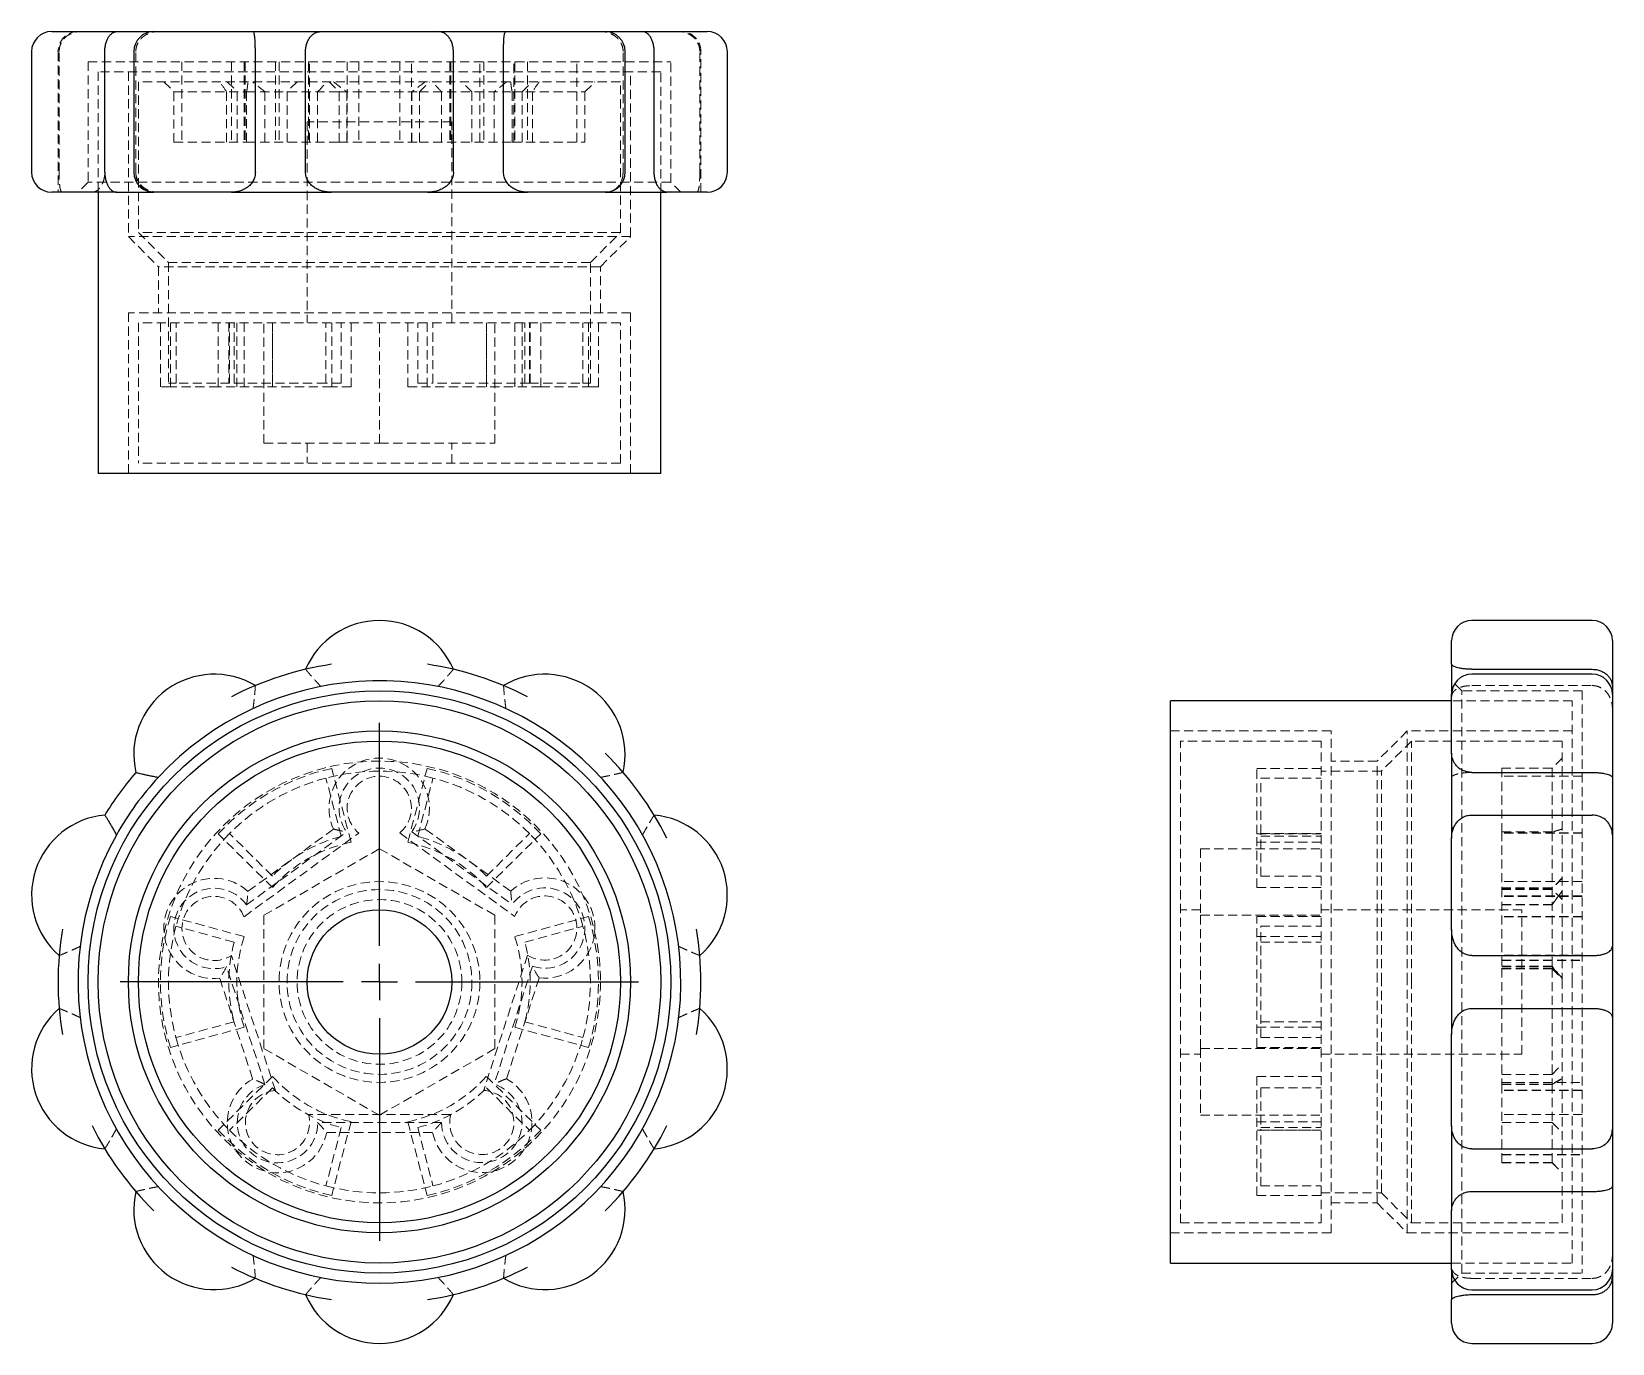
# Model space of a CAD drawing. Header units: millimetres. Extents: x 35 to 253, y 7 to 188.
import ezdxf

# ---------------------------------------------------------------- set-up
doc = ezdxf.new("R2010")
doc.units = ezdxf.units.MM
doc.linetypes.add('HIDDEN', pattern=[1.905, 1.27, -0.635])
doc.layers.add('10', color=7, linetype='Continuous')

# ---------------------------------------------------------------- blocks, each defined once
blk = doc.blocks.new('SW_CENTERMARKSYMBOL_0')
at = {"layer": '10', "color": 0}
for p, q in [((0, 5), (0, 35.83)), ((0, 0), (0, 2.5)), ((-5, 0), (-35.83, 0)), ((0, 0), (-2.5, 0)), ((0, 0), (0, -2.5)), ((0, 0), (2.5, 0)), ((5, 0), (35.83, 0)), ((0, -5), (0, -35.83))]:
    blk.add_line(p, q, dxfattribs=at)

msp = doc.modelspace()

# ---------------------------------------------------------------- linework, layer by layer
at = {"color": 7, "linetype": 'Continuous', "lineweight": 25}
for p, q in [((37.68, 188.47), (46.63, 188.47)), ((46.63, 188.47), (51.81, 188.47)), ((51.81, 188.47), (65.52, 188.47)), ((65.52, 188.47), (74.91, 188.47)), ((74.91, 188.47), (91.09, 188.47)), ((91.09, 188.47), (100.48, 188.47)), ((100.48, 188.47), (114.19, 188.47)), ((114.19, 188.47), (119.37, 188.47)), ((119.37, 188.47), (128.32, 188.47)), ((34.9, 185.7), (34.9, 169.03)), ((45.02, 169.03), (45.02, 185.7)), ((49.03, 185.7), (49.03, 169.03)), ((65.84, 169.03), (65.84, 185.7)), ((72.78, 169.03), (72.78, 185.7)), ((93.22, 169.03), (93.22, 185.7)), ((100.16, 169.03), (100.16, 185.7)), ((116.97, 169.03), (116.97, 185.7)), ((120.98, 169.03), (120.98, 185.7)), ((131.1, 169.03), (131.1, 185.7)), ((46.63, 166.25), (37.68, 166.25)), ((44.11, 166.25), (44.11, 127.36)), ((46.63, 166.25), (51.81, 166.25)), ((62.52, 166.25), (51.81, 166.25)), ((62.52, 166.25), (76.38, 166.25)), ((89.62, 166.25), (76.38, 166.25)), ((89.62, 166.25), (103.48, 166.25)), ((114.19, 166.25), (103.48, 166.25)), ((114.39, 166.29), (114.19, 166.25)), ((114.19, 166.25), (122.75, 166.25)), ((121.89, 127.36), (121.89, 166.25)), ((128.32, 166.25), (122.75, 166.25)), ((121.89, 127.36), (44.11, 127.36)), ((250.7, 107), (234.03, 107)), ((231.25, 100.95), (231.25, 104.22)), ((253.47, 104.22), (253.47, 97.87)), ((231.25, 100.95), (231.25, 96.8)), ((234.03, 100.25), (250.7, 100.25)), ((250.7, 99.57), (234.03, 99.57)), ((231.25, 88.66), (231.25, 96.8)), ((253.47, 97.87), (253.47, 96.8)), ((253.47, 96.8), (253.47, 85.31)), ((231.25, 95.89), (192.36, 95.89)), ((192.36, 57), (192.36, 95.89)), ((231.25, 88.66), (231.25, 76.88)), ((234.03, 85.99), (250.7, 85.99)), ((253.47, 85.31), (253.47, 77.33)), ((234.03, 80.08), (250.7, 80.08)), ((231.25, 64.28), (231.25, 76.88)), ((253.47, 77.35), (253.47, 61.93)), ((231.25, 64.28), (231.25, 49.72)), ((253.47, 61.93), (253.47, 52.07)), ((234.03, 60.65), (250.7, 60.65)), ((192.36, 18.11), (192.36, 57)), ((234.03, 53.35), (250.7, 53.35)), ((253.47, 52.07), (253.47, 36.65)), ((231.25, 37.12), (231.25, 49.72)), ((231.25, 37.12), (231.25, 25.34)), ((253.47, 36.67), (253.47, 28.69)), ((234.03, 33.92), (250.7, 33.92)), ((253.47, 28.69), (253.47, 17.2)), ((234.03, 28.01), (250.7, 28.01)), ((231.25, 17.2), (231.25, 25.34)), ((192.36, 18.11), (231.25, 18.11)), ((231.25, 17.2), (231.25, 13.05)), ((253.47, 17.2), (253.47, 16.13)), ((253.47, 16.13), (253.47, 9.78)), ((234.03, 14.43), (250.7, 14.43)), ((234.03, 13.75), (250.7, 13.75)), ((231.25, 9.78), (231.25, 13.05)), ((234.03, 7), (250.7, 7))]:
    msp.add_line(p, q, dxfattribs=at)
at = {"color": 7, "linetype": 'HIDDEN', "lineweight": 18}
for p, q in [((38.56, 185.7), (38.56, 166.25)), ((38.71, 169.03), (38.71, 185.7)), ((42.72, 184.31), (123.28, 184.31)), ((42.72, 184.31), (42.72, 167.64)), ((49.31, 169.03), (49.31, 185.7)), ((55.69, 184.31), (55.69, 173.2)), ((62.52, 184.31), (62.52, 173.2)), ((64.27, 184.31), (64.27, 173.2)), ((64.45, 184.31), (64.45, 173.2)), ((68.62, 184.31), (68.62, 173.2)), ((69.11, 184.31), (69.11, 173.2)), ((73.2, 184.31), (73.2, 173.2)), ((73.34, 173.2), (73.34, 184.31)), ((78.53, 184.31), (78.53, 173.2)), ((80.15, 184.31), (80.15, 173.2)), ((85.8, 184.31), (85.8, 173.2)), ((87.42, 173.2), (87.42, 184.31)), ((92.71, 184.31), (92.71, 173.2)), ((92.85, 184.31), (92.85, 173.2)), ((96.89, 173.2), (96.89, 184.31)), ((97.42, 184.31), (97.42, 173.2)), ((101.6, 173.2), (101.6, 184.31)), ((101.71, 184.31), (101.71, 173.2)), ((103.47, 184.31), (103.47, 173.2)), ((110.29, 173.2), (110.29, 184.31)), ((116.69, 169.03), (116.69, 185.7)), ((123.28, 167.64), (123.28, 184.31)), ((127.29, 169.03), (127.29, 185.7)), ((127.44, 166.25), (127.44, 185.7)), ((121.89, 182.92), (44.11, 182.92)), ((44.11, 182.92), (44.11, 166.25)), ((48.28, 182.92), (48.28, 160.12)), ((116.33, 181.53), (49.67, 181.53)), ((49.67, 181.53), (49.67, 160.7)), ((53.19, 181.53), (54.58, 180.14)), ((61.95, 181.53), (63.34, 180.14)), ((71.61, 181.53), (70.22, 180.14)), ((76.03, 181.53), (77.42, 180.14)), ((88.53, 180.14), (89.92, 181.53)), ((95.78, 180.14), (94.39, 181.53)), ((102.71, 180.14), (104.1, 181.53)), ((111.4, 180.14), (112.79, 181.53)), ((116.33, 160.7), (116.33, 181.53)), ((117.72, 160.12), (117.72, 182.92)), ((121.89, 166.25), (121.89, 182.92)), ((54.58, 180.14), (64.62, 180.14)), ((54.58, 180.14), (54.58, 173.2)), ((61.86, 173.2), (61.86, 180.14)), ((63.34, 180.14), (63.34, 173.2)), ((64.62, 180.14), (77.42, 180.14)), ((64.62, 173.2), (64.62, 180.14)), ((67.17, 173.2), (67.17, 180.14)), ((70.22, 180.14), (70.22, 173.2)), ((74.45, 173.2), (74.45, 180.14)), ((77.42, 180.14), (88.53, 180.14)), ((77.42, 180.14), (77.42, 173.2)), ((78.48, 173.2), (78.48, 180.14)), ((87.47, 173.2), (87.47, 180.14)), ((88.53, 180.14), (101.35, 180.14)), ((88.53, 173.2), (88.53, 180.14)), ((91.6, 173.2), (91.6, 180.14)), ((95.78, 173.2), (95.78, 180.14)), ((98.86, 173.2), (98.86, 180.14)), ((101.35, 180.14), (111.4, 180.14)), ((101.35, 173.2), (101.35, 180.14)), ((102.71, 173.2), (102.71, 180.14)), ((104.14, 173.2), (104.14, 180.14)), ((111.4, 173.2), (111.4, 180.14)), ((93, 175.97), (73, 175.97)), ((73, 175.97), (73, 148.2)), ((93, 148.2), (93, 175.97)), ((54.58, 173.2), (64.62, 173.2)), ((64.62, 173.2), (77.42, 173.2)), ((77.42, 173.2), (88.53, 173.2)), ((88.53, 173.2), (101.35, 173.2)), ((101.35, 173.2), (111.4, 173.2)), ((42.72, 167.64), (41.33, 166.25)), ((123.28, 167.64), (42.72, 167.64)), ((50.82, 166.45), (51.61, 166.29)), ((124.67, 166.25), (123.28, 167.64)), ((117.72, 160.12), (48.28, 160.12)), ((48.28, 160.12), (52.44, 155.95)), ((116.33, 160.7), (49.67, 160.7)), ((49.67, 160.7), (53.83, 156.53)), ((112.17, 156.53), (116.33, 160.7)), ((113.56, 155.95), (117.72, 160.12)), ((113.56, 155.95), (52.44, 155.95)), ((52.44, 155.95), (52.44, 149.58)), ((112.17, 156.53), (53.83, 156.53)), ((53.83, 156.53), (53.83, 139.86)), ((112.17, 139.86), (112.17, 156.53)), ((113.56, 149.58), (113.56, 155.95)), ((117.72, 149.58), (48.28, 149.58)), ((48.28, 149.58), (48.28, 127.36)), ((117.72, 127.36), (117.72, 149.58)), ((116.33, 148.2), (49.67, 148.2)), ((49.67, 148.2), (49.67, 128.75)), ((52.72, 148.2), (52.72, 139.31)), ((54.11, 139.31), (54.11, 148.2)), ((54.87, 139.86), (54.87, 148.2)), ((60.71, 139.31), (60.71, 148.2)), ((62.17, 148.2), (62.17, 139.86)), ((62.27, 139.86), (62.27, 148.2)), ((62.91, 139.86), (62.91, 148.2)), ((63.28, 148.2), (63.28, 139.31)), ((64.3, 139.31), (64.3, 148.2)), ((67.03, 131.53), (67.03, 148.2)), ((68.19, 139.86), (68.19, 148.2)), ((68.22, 139.31), (68.22, 148.2)), ((75.6, 139.86), (75.6, 148.2)), ((76.4, 139.31), (76.4, 148.2)), ((77.71, 139.86), (77.71, 148.2)), ((79.08, 139.31), (79.08, 148.2)), ((83, 131.53), (83, 148.2)), ((86.92, 139.31), (86.92, 148.2)), ((88.29, 139.86), (88.29, 148.2)), ((89.6, 139.31), (89.6, 148.2)), ((90.4, 139.86), (90.4, 148.2)), ((97.78, 139.31), (97.78, 148.2)), ((97.81, 139.86), (97.81, 148.2)), ((98.97, 131.53), (98.97, 148.2)), ((101.7, 139.31), (101.7, 148.2)), ((102.72, 139.31), (102.72, 148.2)), ((103.09, 139.86), (103.09, 148.2)), ((103.73, 139.86), (103.73, 148.2)), ((103.83, 139.86), (103.83, 148.2)), ((105.29, 139.31), (105.29, 148.2)), ((111.13, 139.86), (111.13, 148.2)), ((111.89, 139.31), (111.89, 148.2)), ((113.28, 139.31), (113.28, 148.2)), ((116.33, 128.75), (116.33, 148.2)), ((54.11, 139.31), (52.72, 139.31)), ((54.87, 139.86), (53.83, 139.86)), ((60.71, 139.31), (54.11, 139.31)), ((62.27, 139.86), (54.87, 139.86)), ((76.4, 139.31), (60.71, 139.31)), ((75.6, 139.86), (62.27, 139.86)), ((77.71, 139.86), (75.6, 139.86)), ((79.08, 139.31), (76.4, 139.31)), ((86.92, 139.31), (89.6, 139.31)), ((88.29, 139.86), (90.4, 139.86)), ((105.29, 139.31), (89.6, 139.31)), ((103.73, 139.86), (90.4, 139.86)), ((103.73, 139.86), (111.13, 139.86)), ((105.29, 139.31), (111.89, 139.31)), ((112.17, 139.86), (111.13, 139.86)), ((113.28, 139.31), (111.89, 139.31)), ((67.03, 131.53), (83, 131.53)), ((73, 131.53), (73, 128.75)), ((83, 131.53), (98.97, 131.53)), ((93, 128.75), (93, 131.53)), ((116.33, 128.75), (49.67, 128.75)), ((232.64, 97.28), (231.25, 98.67)), ((232.64, 16.72), (232.64, 97.28)), ((249.31, 97.28), (232.64, 97.28)), ((234.03, 98), (250.7, 98)), ((249.31, 97.28), (249.31, 16.72)), ((247.92, 95.89), (231.25, 95.89)), ((247.92, 57), (247.92, 95.89)), ((214.58, 91.72), (192.36, 91.72)), ((193.75, 57), (193.75, 90.33)), ((213.2, 90.33), (193.75, 90.33)), ((213.2, 57), (213.2, 90.33)), ((214.58, 57), (214.58, 91.72)), ((225.12, 91.72), (220.95, 87.56)), ((225.7, 90.33), (221.53, 86.17)), ((225.12, 57), (225.12, 91.72)), ((247.92, 91.72), (225.12, 91.72)), ((225.7, 57), (225.7, 90.33)), ((246.53, 90.33), (225.7, 90.33)), ((246.53, 57), (246.53, 90.33)), ((220.95, 87.56), (214.58, 87.56)), ((220.95, 57), (220.95, 87.56)), ((246.53, 87.98), (245.14, 86.59)), ((79.08, 76.33), (76.4, 86.55)), ((86.92, 76.33), (89.6, 86.55)), ((204.31, 77.49), (204.31, 86.55)), ((204.31, 86.55), (213.2, 86.55)), ((221.53, 86.17), (213.2, 86.17)), ((221.53, 57), (221.53, 86.17)), ((238.2, 86.59), (238.2, 77.77)), ((245.14, 86.59), (238.2, 86.59)), ((249.31, 85.48), (238.2, 85.48)), ((245.14, 86.59), (245.14, 77.77)), ((77.71, 77.15), (75.6, 85.21)), ((88.29, 77.15), (90.4, 85.21)), ((204.86, 77.52), (204.86, 85.21)), ((204.86, 85.21), (213.2, 85.21)), ((68.22, 70.06), (60.71, 77.49)), ((68.19, 71.65), (62.27, 77.52)), ((64.27, 66.03), (80.15, 77.6)), ((64.62, 67.67), (78.48, 77.76)), ((76.65, 78.15), (64.81, 69.53)), ((85.8, 77.61), (101.71, 66.08)), ((87.47, 77.77), (101.35, 67.72)), ((101.15, 69.57), (89.3, 78.17)), ((97.78, 70.06), (105.29, 77.49)), ((97.81, 71.65), (103.73, 77.52)), ((204.31, 77.49), (213.2, 77.49)), ((204.31, 70.06), (204.31, 77.49)), ((204.86, 77.52), (213.2, 77.52)), ((204.86, 71.65), (204.86, 77.52)), ((204.86, 77.15), (213.2, 77.15)), ((238.2, 77.77), (238.2, 70.01)), ((238.2, 77.77), (245.14, 77.77)), ((238.2, 77.76), (245.14, 77.76)), ((249.31, 77.61), (238.2, 77.61)), ((249.31, 77.6), (238.2, 77.6)), ((245.14, 77.77), (245.14, 70.01)), ((253.27, 78.37), (253.23, 78.43)), ((67.03, 66.22), (83, 75.44)), ((83, 75.44), (98.97, 66.22)), ((196.53, 75.44), (196.53, 66.22)), ((196.53, 75.44), (213.2, 75.44)), ((204.31, 76.33), (213.2, 76.33)), ((204.31, 70.06), (213.2, 70.06)), ((204.86, 71.65), (213.2, 71.65)), ((249.31, 70.89), (238.2, 70.89)), ((238.2, 70.01), (238.2, 58.9)), ((245.14, 70.01), (238.2, 70.01)), ((245.14, 69.95), (238.2, 69.95)), ((246.53, 71.4), (245.14, 70.01)), ((246.53, 71.34), (245.14, 69.95)), ((245.14, 70.01), (245.14, 58.9)), ((245.14, 69.78), (238.2, 69.78)), ((249.31, 68.9), (238.2, 68.9)), ((249.31, 68.84), (238.2, 68.84)), ((246.53, 68.39), (245.14, 69.78)), ((64.3, 63.27), (54.11, 66.06)), ((67.03, 47.78), (67.03, 66.22)), ((98.97, 66.22), (98.97, 47.78)), ((101.7, 63.27), (111.89, 66.06)), ((196.53, 67), (193.75, 67)), ((196.53, 66.22), (213.2, 66.22)), ((196.53, 66.22), (196.53, 47.78)), ((204.31, 47.94), (204.31, 66.06)), ((204.31, 66.06), (213.2, 66.06)), ((240.97, 67), (213.2, 67)), ((238.2, 67.72), (245.14, 67.72)), ((238.2, 67.67), (245.14, 67.67)), ((249.31, 66.08), (238.2, 66.08)), ((249.31, 66.03), (238.2, 66.03)), ((240.97, 57), (240.97, 67)), ((62.91, 62.5), (54.87, 64.7)), ((103.09, 62.5), (111.13, 64.7)), ((204.86, 49.3), (204.86, 64.7)), ((204.86, 64.7), (213.2, 64.7)), ((204.31, 63.27), (213.2, 63.27)), ((204.86, 62.5), (213.2, 62.5)), ((67.17, 42.82), (61.86, 59.12)), ((68.62, 41.97), (62.52, 60.65)), ((103.47, 60.7), (97.42, 42.01)), ((104.14, 59.17), (98.86, 42.86)), ((249.31, 60.7), (238.2, 60.7)), ((249.31, 60.65), (238.2, 60.65)), ((238.2, 60.01), (249.31, 60.01)), ((238.2, 59.95), (249.31, 59.95)), ((238.2, 59.17), (245.14, 59.17)), ((238.2, 59.12), (245.14, 59.12)), ((60.92, 57.5), (65.47, 43.58)), ((100.57, 43.62), (105.08, 57.55)), ((193.75, 23.67), (193.75, 57)), ((213.2, 23.67), (213.2, 57)), ((214.58, 22.28), (214.58, 57)), ((220.95, 26.44), (220.95, 57)), ((221.53, 27.83), (221.53, 57)), ((225.12, 22.28), (225.12, 57)), ((225.7, 23.67), (225.7, 57)), ((238.2, 58.9), (238.2, 42.86)), ((238.2, 58.9), (245.14, 58.9)), ((238.2, 58.84), (245.14, 58.84)), ((240.97, 47), (240.97, 57)), ((245.14, 58.9), (245.14, 42.86)), ((245.14, 58.9), (246.53, 57.51)), ((245.14, 58.84), (246.53, 57.45)), ((246.53, 23.67), (246.53, 57)), ((247.92, 18.11), (247.92, 57)), ((64.3, 50.73), (54.11, 47.94)), ((62.91, 51.5), (54.87, 49.3)), ((101.7, 50.73), (111.89, 47.94)), ((103.09, 51.5), (111.13, 49.3)), ((204.31, 50.73), (213.2, 50.73)), ((204.86, 51.5), (213.2, 51.5)), ((204.86, 49.3), (213.2, 49.3)), ((83, 38.56), (67.03, 47.78)), ((98.97, 47.78), (83, 38.56)), ((193.75, 47), (196.53, 47)), ((196.53, 47.78), (213.2, 47.78)), ((196.53, 47.78), (196.53, 38.56)), ((204.31, 47.94), (213.2, 47.94)), ((213.2, 47), (240.97, 47)), ((68.22, 43.94), (60.71, 36.51)), ((97.78, 43.94), (105.29, 36.51)), ((204.31, 43.94), (204.31, 36.51)), ((204.31, 43.94), (213.2, 43.94)), ((238.2, 44.22), (245.14, 44.22)), ((245.14, 44.22), (246.53, 45.61)), ((68.19, 42.35), (62.27, 36.48)), ((97.81, 42.35), (103.73, 36.48)), ((204.86, 42.35), (204.86, 36.48)), ((204.86, 42.35), (213.2, 42.35)), ((238.2, 43.11), (249.31, 43.11)), ((238.2, 42.86), (245.14, 42.86)), ((238.2, 42.86), (238.2, 32.02)), ((238.2, 42.82), (245.14, 42.82)), ((249.31, 42.01), (238.2, 42.01)), ((249.31, 41.97), (238.2, 41.97)), ((245.14, 42.86), (245.14, 32.02)), ((92.85, 38.68), (73.2, 38.65)), ((91.6, 37.57), (74.45, 37.55)), ((79.08, 37.67), (76.4, 27.45)), ((86.92, 37.67), (89.6, 27.45)), ((196.53, 38.56), (213.2, 38.56)), ((204.31, 37.67), (213.2, 37.67)), ((249.31, 38.68), (238.2, 38.68)), ((249.31, 38.65), (238.2, 38.65)), ((238.2, 37.57), (245.14, 37.57)), ((238.2, 37.55), (245.14, 37.55)), ((77.71, 36.85), (75.6, 28.79)), ((75.7, 36.16), (90.35, 36.18)), ((88.29, 36.85), (90.4, 28.79)), ((204.31, 36.51), (213.2, 36.51)), ((204.31, 27.45), (204.31, 36.51)), ((204.86, 36.85), (213.2, 36.85)), ((204.86, 28.79), (204.86, 36.48)), ((204.86, 36.48), (213.2, 36.48)), ((238.2, 33.13), (249.31, 33.13)), ((238.2, 33.09), (249.31, 33.09)), ((238.2, 32.02), (238.2, 31.98)), ((238.2, 32.02), (245.14, 32.02)), ((238.2, 31.98), (245.14, 31.98)), ((245.14, 32.02), (245.14, 31.98)), ((245.14, 32.02), (246.53, 30.63)), ((245.14, 31.98), (246.53, 30.59)), ((204.86, 28.79), (213.2, 28.79)), ((204.31, 27.45), (213.2, 27.45)), ((213.2, 27.83), (221.53, 27.83)), ((214.58, 26.44), (220.95, 26.44)), ((220.95, 26.44), (225.12, 22.28)), ((221.53, 27.83), (225.7, 23.67)), ((192.36, 22.28), (214.58, 22.28)), ((193.75, 23.67), (213.2, 23.67)), ((225.12, 22.28), (247.92, 22.28)), ((225.7, 23.67), (246.53, 23.67)), ((231.25, 18.11), (247.92, 18.11)), ((231.25, 15.33), (232.64, 16.72)), ((232.64, 16.72), (249.31, 16.72)), ((234.03, 16), (250.7, 16))]:
    msp.add_line(p, q, dxfattribs=at)
at = {"color": 7, "linetype": 'Continuous', "lineweight": 25}
for radius in [40.28, 38.89, 34.72, 33.33, 10]:
    msp.add_circle((83, 57), radius, dxfattribs=at)
at = {"color": 7, "linetype": 'HIDDEN', "lineweight": 18}
for radius in [30.56, 13.89, 12.78, 11.39]:
    msp.add_circle((83, 57), radius, dxfattribs=at)
at = {"color": 7, "linetype": 'Continuous', "lineweight": 25}
for centre, radius, start, end in [((37.68, 185.7), 2.78, 90, 180), ((51.81, 185.7), 2.78, 90, 180), ((114.19, 185.7), 2.78, 0, 90), ((128.32, 185.7), 2.78, 0, 90), ((37.68, 169.03), 2.78, 180, 270), ((51.81, 169.03), 2.78, 180, 270), ((114.19, 169.03), 2.78, 274.1376, 0), ((128.32, 169.03), 2.78, 270, 0), ((83, 95.89), 11.11, 23.1324, 156.8676), ((234.03, 104.22), 2.78, 90, 180), ((250.7, 104.22), 2.78, 0, 90), ((83, 57), 44.44, 98.5682, 117.4318), ((83, 57), 44.44, 62.5682, 81.4318), ((83, 57), 41.67, 150.7992, 137.2008), ((60.14, 88.46), 11.11, 59.1324, 192.8676), ((105.86, 88.46), 11.11, 347.1324, 120.8676), ((234.03, 96.8), 2.78, 90, 180), ((250.7, 96.8), 2.78, 0, 90), ((83, 57), 44.44, 26.5682, 45.4318), ((83, 57), 44.44, 139.2912, 148.7088), ((83, 57), 41.67, 137.2008, 150.7992), ((46.01, 69.02), 11.11, 95.1324, 228.8676), ((119.99, 69.02), 11.11, 311.1324, 84.8676), ((250.7, 77.35), 2.78, 0, 23.2129), ((83, 57), 44.44, 170.5682, 189.4318), ((83, 57), 44.44, 350.5682, 9.4318), ((46.01, 44.98), 11.11, 131.1324, 264.8676), ((119.99, 44.98), 11.11, 275.1324, 48.8676), ((83, 57), 44.44, 206.5682, 225.4318), ((83, 57), 44.44, 314.5682, 333.4318), ((250.7, 36.65), 2.78, 337.0156, 0), ((60.14, 25.54), 11.11, 167.1324, 300.8676), ((105.86, 25.54), 11.11, 239.1324, 12.8676), ((83, 57), 44.44, 242.5682, 261.4318), ((83, 57), 44.44, 278.5682, 297.4318), ((234.03, 17.2), 2.78, 180, 270), ((250.7, 17.2), 2.78, 270, 0), ((83, 18.11), 11.11, 203.1324, 336.8676), ((234.03, 9.78), 2.78, 180, 270), ((250.7, 9.78), 2.78, 270, 0)]:
    msp.add_arc(centre, radius, start, end, dxfattribs=at)
at = {"color": 7, "linetype": 'HIDDEN', "lineweight": 18}
for centre, radius, start, end in [((41.33, 185.7), 2.78, 90, 180), ((124.67, 185.7), 2.78, 0, 90), ((82.97, 81.03), 6.94, 335.607, 204.533), ((83, 57), 30.28, 102.5962, 137.4038), ((83, 57), 29.17, 75.3007, 104.6993), ((82.97, 81.03), 5.56, 324.07, 216.07), ((82.97, 81.03), 4.44, 309.5925, 230.5475), ((83, 57), 30.28, 42.5962, 77.4038), ((83, 57), 29.17, 104.6993, 135.3007), ((83, 57), 29.17, 44.6993, 75.3007), ((83, 57), 29.17, 135.3007, 164.6993), ((83, 57), 20.83, 104.6993, 135.3007), ((83, 57), 20.83, 44.6993, 75.3007), ((83, 57), 29.17, 15.3007, 44.6993), ((234.03, 77.35), 2.78, 157.0156, 180), ((83, 57), 19.72, 101.4697, 138.5303), ((83, 57), 19.72, 41.4697, 78.5303), ((60.13, 64.4), 6.94, 47.607, 276.533), ((60.13, 64.4), 5.56, 36.07, 288.07), ((105.85, 64.46), 6.94, 263.607, 132.533), ((105.85, 64.46), 5.56, 252.07, 144.07), ((60.13, 64.4), 4.44, 21.5925, 302.5475), ((105.85, 64.46), 4.44, 237.5925, 158.5475), ((83, 57), 30.28, 162.5962, 197.4038), ((83, 57), 30.28, 342.5962, 17.4038), ((83, 57), 29.17, 164.6993, 195.3007), ((83, 57), 29.17, 344.6993, 15.3007), ((83, 57), 20.83, 164.6993, 195.3007), ((83, 57), 19.72, 161.4697, 198.5303), ((83, 57), 19.72, 341.4697, 18.5303), ((83, 57), 20.83, 344.6993, 15.3007), ((83, 57), 29.17, 195.3007, 224.6993), ((83, 57), 29.17, 315.3007, 344.6993), ((83, 57), 19.72, 221.4697, 258.5303), ((83, 57), 19.72, 281.4697, 318.5303), ((68.9, 37.54), 6.94, 119.607, 348.533), ((68.9, 37.54), 5.56, 108.07, 0.07), ((68.9, 37.54), 4.44, 93.5925, 14.5475), ((83, 57), 20.83, 224.6993, 255.3007), ((83, 57), 20.83, 284.6993, 315.3007), ((97.15, 37.57), 6.94, 191.607, 60.533), ((97.15, 37.57), 5.56, 180.07, 72.07), ((97.15, 37.57), 4.44, 165.5925, 86.5475), ((83, 57), 30.28, 222.5962, 257.4038), ((83, 57), 29.17, 224.6993, 255.3007), ((83, 57), 30.28, 282.5962, 317.4038), ((83, 57), 29.17, 284.6993, 315.3007), ((83, 57), 29.17, 255.3007, 284.6993)]:
    msp.add_arc(centre, radius, start, end, dxfattribs=at)
for points, knots in [([(38.71, 185.7), (38.71, 185.89), (38.73, 186.09), (38.81, 186.47), (38.88, 186.65), (39.04, 187), (39.14, 187.17), (39.37, 187.47), (39.5, 187.61), (39.77, 187.86), (39.93, 187.97), (40.24, 188.15), (40.41, 188.23), (40.75, 188.35), (40.92, 188.4), (41.27, 188.46), (41.45, 188.47), (41.63, 188.47)], [0, 0, 0, 0, 0.125, 0.125, 0.25, 0.25, 0.375, 0.375, 0.5, 0.5, 0.625, 0.625, 0.75, 0.75, 0.875, 0.875, 1, 1, 1, 1]), ([(49.31, 185.7), (49.31, 185.89), (49.33, 186.09), (49.42, 186.47), (49.49, 186.65), (49.66, 187), (49.76, 187.17), (50.01, 187.47), (50.14, 187.61), (50.44, 187.86), (50.6, 187.97), (50.93, 188.15), (51.11, 188.23), (51.48, 188.35), (51.66, 188.4), (52.04, 188.46), (52.24, 188.47), (52.43, 188.47)], [0, 0, 0, 0, 0.125, 0.125, 0.25, 0.25, 0.375, 0.375, 0.5, 0.5, 0.625, 0.625, 0.75, 0.75, 0.875, 0.875, 1, 1, 1, 1]), ([(116.69, 185.7), (116.69, 185.89), (116.67, 186.09), (116.58, 186.47), (116.51, 186.65), (116.34, 187), (116.24, 187.17), (115.99, 187.47), (115.86, 187.61), (115.56, 187.86), (115.4, 187.97), (115.07, 188.15), (114.89, 188.23), (114.52, 188.35), (114.34, 188.4), (113.96, 188.46), (113.76, 188.47), (113.57, 188.47)], [0, 0, 0, 0, 0.125, 0.125, 0.25, 0.25, 0.375, 0.375, 0.5, 0.5, 0.625, 0.625, 0.75, 0.75, 0.875, 0.875, 1, 1, 1, 1]), ([(127.29, 185.7), (127.29, 185.89), (127.27, 186.09), (127.19, 186.47), (127.12, 186.65), (126.96, 187), (126.86, 187.17), (126.63, 187.47), (126.5, 187.61), (126.23, 187.86), (126.07, 187.97), (125.76, 188.15), (125.59, 188.23), (125.25, 188.35), (125.08, 188.4), (124.73, 188.46), (124.55, 188.47), (124.37, 188.47)], [0, 0, 0, 0, 0.125, 0.125, 0.25, 0.25, 0.375, 0.375, 0.5, 0.5, 0.625, 0.625, 0.75, 0.75, 0.875, 0.875, 1, 1, 1, 1]), ([(64.62, 180.14), (64.64, 180.23), (64.68, 180.4), (64.72, 180.66), (64.76, 180.94), (64.79, 181.23), (64.81, 181.43), (64.81, 181.53)], [0, 0, 0, 0, 0.188567, 0.382781, 0.582713, 0.788433, 1, 1, 1, 1]), ([(67.17, 180.14), (67.07, 180.23), (66.85, 180.4), (66.52, 180.66), (66.18, 180.94), (65.83, 181.23), (65.59, 181.43), (65.47, 181.53)], [0, 0, 0, 0, 0.188567, 0.382781, 0.582713, 0.788433, 1, 1, 1, 1]), ([(76.65, 181.53), (76.78, 181.43), (77.03, 181.23), (77.4, 180.94), (77.77, 180.66), (78.12, 180.4), (78.36, 180.23), (78.48, 180.14)], [0, 0, 0, 0, 0.211567, 0.417287, 0.617219, 0.811433, 1, 1, 1, 1]), ([(91.6, 180.14), (91.51, 180.23), (91.34, 180.4), (91.09, 180.66), (90.84, 180.94), (90.59, 181.23), (90.43, 181.43), (90.35, 181.53)], [0, 0, 0, 0, 0.1885671, 0.3827806, 0.5827135, 0.7884328, 1, 1, 1, 1]), ([(100.57, 181.53), (100.45, 181.43), (100.21, 181.23), (99.86, 180.94), (99.51, 180.66), (99.18, 180.4), (98.97, 180.23), (98.86, 180.14)], [0, 0, 0, 0, 0.211567, 0.417287, 0.617219, 0.811433, 1, 1, 1, 1]), ([(101.15, 181.53), (101.16, 181.43), (101.18, 181.23), (101.21, 180.94), (101.25, 180.66), (101.3, 180.4), (101.33, 180.23), (101.35, 180.14)], [0, 0, 0, 0, 0.211567, 0.417287, 0.617219, 0.811433, 1, 1, 1, 1]), ([(39.16, 166.25), (39.09, 166.25), (39.02, 166.3), (38.94, 166.46), (38.91, 166.53), (38.87, 166.69), (38.84, 166.79), (38.8, 167.03), (38.79, 167.16), (38.76, 167.46), (38.75, 167.63), (38.73, 168), (38.72, 168.19), (38.71, 168.6), (38.71, 168.81), (38.71, 169.03)], [0, 0, 0, 0, 0.25, 0.25, 0.375, 0.375, 0.5, 0.5, 0.625, 0.625, 0.75, 0.75, 0.875, 0.875, 1, 1, 1, 1]), ([(43.25, 166.25), (43.44, 166.25), (43.63, 166.3), (43.93, 166.46), (44.02, 166.53), (44.21, 166.69), (44.3, 166.79), (44.48, 167.03), (44.56, 167.16), (44.71, 167.46), (44.78, 167.63), (44.9, 168), (44.94, 168.19), (45, 168.6), (45.02, 168.81), (45.02, 169.03)], [0, 0, 0, 0, 0.25, 0.25, 0.375, 0.375, 0.5, 0.5, 0.625, 0.625, 0.75, 0.75, 0.875, 0.875, 1, 1, 1, 1]), ([(49.31, 169.03), (49.31, 168.83), (49.33, 168.64), (49.42, 168.26), (49.49, 168.07), (49.66, 167.72), (49.76, 167.56), (50.01, 167.25), (50.14, 167.11), (50.44, 166.87), (50.6, 166.76), (50.93, 166.57), (51.11, 166.49), (51.48, 166.37), (51.66, 166.33), (52.04, 166.27), (52.24, 166.25), (52.43, 166.25)], [0, 0, 0, 0, 0.125, 0.125, 0.25, 0.25, 0.375, 0.375, 0.5, 0.5, 0.625, 0.625, 0.75, 0.75, 0.875, 0.875, 1, 1, 1, 1]), ([(49.31, 169.03), (49.33, 168.76), (49.36, 168.23), (49.64, 167.52), (50.1, 166.86), (50.53, 166.61), (50.78, 166.47)], [0, 0, 0, 0, 0.220929, 0.441283, 0.675126, 1, 1, 1, 1]), ([(116.69, 169.03), (116.67, 168.76), (116.64, 168.23), (116.36, 167.52), (115.89, 166.86), (115.22, 166.38), (114.66, 166.32), (114.39, 166.29)], [0, 0, 0, 0, 0.165618, 0.330804, 0.506103, 0.760538, 1, 1, 1, 1]), ([(127.29, 169.03), (127.29, 168.81), (127.29, 168.6), (127.28, 168.19), (127.27, 168), (127.25, 167.63), (127.24, 167.46), (127.21, 167.16), (127.2, 167.03), (127.16, 166.79), (127.13, 166.69), (127.09, 166.53), (127.06, 166.46), (126.98, 166.3), (126.91, 166.25), (126.84, 166.25)], [0, 0, 0, 0, 0.125, 0.125, 0.25, 0.25, 0.375, 0.375, 0.5, 0.5, 0.625, 0.625, 0.75, 0.75, 1, 1, 1, 1]), ([(114.39, 166.29), (114.66, 166.29), (114.94, 166.29), (115.18, 166.45), (115.18, 166.45)], [0, 0, 0, 0, 0.973245, 1, 1, 1, 1]), ([(72.78, 100.25), (72.78, 100.25), (72.8, 100.24), (72.86, 100.17), (72.9, 100.11), (73.01, 99.98), (73.08, 99.9), (73.25, 99.71), (73.34, 99.6), (73.54, 99.37), (73.65, 99.25), (73.87, 98.99), (73.99, 98.86), (74.24, 98.58), (74.37, 98.44), (74.64, 98.16), (74.77, 98.01), (74.91, 97.87)], [0, 0, 0, 0, 0.125, 0.125, 0.25, 0.25, 0.375, 0.375, 0.5, 0.5, 0.625, 0.625, 0.75, 0.75, 0.875, 0.875, 1, 1, 1, 1]), ([(93.22, 100.25), (93.22, 100.25), (93.2, 100.24), (93.14, 100.17), (93.1, 100.11), (92.99, 99.98), (92.92, 99.9), (92.75, 99.71), (92.66, 99.6), (92.46, 99.37), (92.35, 99.25), (92.13, 98.99), (92.01, 98.86), (91.76, 98.58), (91.63, 98.44), (91.36, 98.16), (91.23, 98.01), (91.09, 97.87)], [0, 0, 0, 0, 0.125, 0.125, 0.25, 0.25, 0.375, 0.375, 0.5, 0.5, 0.625, 0.625, 0.75, 0.75, 0.875, 0.875, 1, 1, 1, 1]), ([(65.84, 98), (65.84, 98), (65.84, 97.98), (65.83, 97.88), (65.83, 97.82), (65.82, 97.64), (65.81, 97.53), (65.79, 97.29), (65.78, 97.15), (65.75, 96.84), (65.73, 96.68), (65.7, 96.34), (65.68, 96.16), (65.64, 95.79), (65.62, 95.6), (65.57, 95.21), (65.55, 95.02), (65.52, 94.82)], [0, 0, 0, 0, 0.125, 0.125, 0.25, 0.25, 0.375, 0.375, 0.5, 0.5, 0.625, 0.625, 0.75, 0.75, 0.875, 0.875, 1, 1, 1, 1]), ([(100.16, 98), (100.16, 98), (100.16, 97.98), (100.17, 97.88), (100.17, 97.82), (100.18, 97.64), (100.19, 97.53), (100.21, 97.29), (100.22, 97.15), (100.25, 96.84), (100.27, 96.68), (100.3, 96.34), (100.32, 96.16), (100.36, 95.79), (100.38, 95.6), (100.43, 95.21), (100.45, 95.02), (100.48, 94.82)], [0, 0, 0, 0, 0.125, 0.125, 0.25, 0.25, 0.375, 0.375, 0.5, 0.5, 0.625, 0.625, 0.75, 0.75, 0.875, 0.875, 1, 1, 1, 1]), ([(231.25, 96.45), (231.25, 96.64), (231.3, 96.83), (231.46, 97.1), (231.53, 97.19), (231.69, 97.35), (231.79, 97.43), (232.03, 97.58), (232.16, 97.65), (232.46, 97.77), (232.63, 97.82), (233, 97.91), (233.19, 97.94), (233.6, 97.99), (233.81, 98), (234.03, 98)], [0, 0, 0, 0, 0.25, 0.25, 0.375, 0.375, 0.5, 0.5, 0.625, 0.625, 0.75, 0.75, 0.875, 0.875, 1, 1, 1, 1]), ([(250.7, 98), (250.89, 98), (251.09, 97.98), (251.47, 97.88), (251.65, 97.82), (252, 97.64), (252.17, 97.53), (252.47, 97.29), (252.61, 97.15), (252.86, 96.84), (252.97, 96.68), (253.15, 96.34), (253.23, 96.16), (253.35, 95.79), (253.4, 95.6), (253.46, 95.21), (253.47, 95.02), (253.47, 94.82)], [0, 0, 0, 0, 0.125, 0.125, 0.25, 0.25, 0.375, 0.375, 0.5, 0.5, 0.625, 0.625, 0.75, 0.75, 0.875, 0.875, 1, 1, 1, 1]), ([(116.69, 85.99), (116.69, 85.99), (116.67, 85.98), (116.58, 85.96), (116.51, 85.94), (116.34, 85.9), (116.24, 85.88), (115.99, 85.82), (115.86, 85.79), (115.56, 85.72), (115.4, 85.68), (115.07, 85.61), (114.89, 85.57), (114.52, 85.49), (114.34, 85.46), (113.96, 85.38), (113.76, 85.34), (113.57, 85.31)], [0, 0, 0, 0, 0.125, 0.125, 0.25, 0.25, 0.375, 0.375, 0.5, 0.5, 0.625, 0.625, 0.75, 0.75, 0.875, 0.875, 1, 1, 1, 1]), ([(234.03, 85.99), (233.83, 85.99), (233.64, 85.98), (233.26, 85.96), (233.07, 85.94), (232.72, 85.9), (232.56, 85.88), (232.25, 85.82), (232.11, 85.79), (231.87, 85.72), (231.76, 85.68), (231.57, 85.61), (231.49, 85.57), (231.37, 85.49), (231.33, 85.46), (231.27, 85.38), (231.25, 85.34), (231.25, 85.31)], [0, 0, 0, 0, 0.125, 0.125, 0.25, 0.25, 0.375, 0.375, 0.5, 0.5, 0.625, 0.625, 0.75, 0.75, 0.875, 0.875, 1, 1, 1, 1]), ([(120.98, 80.08), (120.98, 80.08), (120.97, 80.06), (120.92, 79.99), (120.88, 79.93), (120.79, 79.78), (120.73, 79.69), (120.6, 79.47), (120.53, 79.36), (120.38, 79.1), (120.29, 78.95), (120.12, 78.66), (120.03, 78.5), (119.84, 78.18), (119.75, 78.01), (119.56, 77.67), (119.46, 77.5), (119.37, 77.33)], [0, 0, 0, 0, 0.125, 0.125, 0.25, 0.25, 0.375, 0.375, 0.5, 0.5, 0.625, 0.625, 0.75, 0.75, 0.875, 0.875, 1, 1, 1, 1]), ([(76.65, 78.15), (76.78, 78.12), (77.03, 78.06), (77.4, 77.97), (77.77, 77.89), (78.12, 77.82), (78.36, 77.78), (78.48, 77.76)], [0, 0, 0, 0, 0.211567, 0.417287, 0.617219, 0.811433, 1, 1, 1, 1]), ([(231.49, 78.43), (231.46, 78.38), (231.27, 78.05), (231.25, 77.66), (231.25, 77.33), (231.25, 77.33)], [0, 0, 0, 0, 0.138038, 0.985664, 1, 1, 1, 1]), ([(246.53, 78.15), (246.43, 78.12), (246.23, 78.06), (245.94, 77.97), (245.66, 77.89), (245.4, 77.82), (245.23, 77.78), (245.14, 77.76)], [0, 0, 0, 0, 0.211567, 0.417287, 0.617219, 0.811433, 1, 1, 1, 1]), ([(253.47, 77.33), (253.47, 77.33), (253.47, 77.35), (253.47, 77.37), (253.47, 77.39)], [0, 0, 0, 0, 0.2655031, 1, 1, 1, 1]), ([(64.62, 67.67), (64.64, 67.79), (64.68, 68.03), (64.72, 68.39), (64.76, 68.76), (64.79, 69.14), (64.81, 69.4), (64.81, 69.53)], [0, 0, 0, 0, 0.188567, 0.382781, 0.582713, 0.788433, 1, 1, 1, 1]), ([(101.15, 69.57), (101.16, 69.44), (101.18, 69.19), (101.21, 68.81), (101.25, 68.43), (101.3, 68.07), (101.33, 67.83), (101.35, 67.72)], [0, 0, 0, 0, 0.211567, 0.417287, 0.617219, 0.811433, 1, 1, 1, 1]), ([(246.53, 69.57), (246.43, 69.44), (246.23, 69.19), (245.94, 68.81), (245.66, 68.43), (245.4, 68.07), (245.23, 67.83), (245.14, 67.72)], [0, 0, 0, 0, 0.211567, 0.417287, 0.617219, 0.811433, 1, 1, 1, 1]), ([(245.14, 67.67), (245.23, 67.79), (245.4, 68.03), (245.66, 68.39), (245.94, 68.76), (246.23, 69.14), (246.43, 69.4), (246.53, 69.53)], [0, 0, 0, 0, 0.188567, 0.382781, 0.582713, 0.788433, 1, 1, 1, 1]), ([(38.71, 60.65), (38.71, 60.65), (38.73, 60.66), (38.81, 60.69), (38.88, 60.72), (39.04, 60.78), (39.14, 60.83), (39.37, 60.92), (39.5, 60.97), (39.77, 61.09), (39.93, 61.16), (40.24, 61.3), (40.41, 61.37), (40.75, 61.52), (40.92, 61.6), (41.27, 61.76), (41.45, 61.85), (41.63, 61.93)], [0, 0, 0, 0, 0.125, 0.125, 0.25, 0.25, 0.375, 0.375, 0.5, 0.5, 0.625, 0.625, 0.75, 0.75, 0.875, 0.875, 1, 1, 1, 1]), ([(127.29, 60.65), (127.29, 60.65), (127.27, 60.66), (127.19, 60.69), (127.12, 60.72), (126.96, 60.78), (126.86, 60.83), (126.63, 60.92), (126.5, 60.97), (126.23, 61.09), (126.07, 61.16), (125.76, 61.3), (125.59, 61.37), (125.25, 61.52), (125.08, 61.6), (124.73, 61.76), (124.55, 61.85), (124.37, 61.93)], [0, 0, 0, 0, 0.125, 0.125, 0.25, 0.25, 0.375, 0.375, 0.5, 0.5, 0.625, 0.625, 0.75, 0.75, 0.875, 0.875, 1, 1, 1, 1]), ([(38.71, 53.35), (38.71, 53.35), (38.73, 53.34), (38.81, 53.31), (38.88, 53.28), (39.04, 53.22), (39.14, 53.17), (39.37, 53.08), (39.5, 53.03), (39.77, 52.91), (39.93, 52.84), (40.24, 52.7), (40.41, 52.63), (40.75, 52.48), (40.92, 52.4), (41.27, 52.24), (41.45, 52.15), (41.63, 52.07)], [0, 0, 0, 0, 0.125, 0.125, 0.25, 0.25, 0.375, 0.375, 0.5, 0.5, 0.625, 0.625, 0.75, 0.75, 0.875, 0.875, 1, 1, 1, 1]), ([(127.29, 53.35), (127.29, 53.35), (127.27, 53.34), (127.19, 53.31), (127.12, 53.28), (126.96, 53.22), (126.86, 53.17), (126.63, 53.08), (126.5, 53.03), (126.23, 52.91), (126.07, 52.84), (125.76, 52.7), (125.59, 52.63), (125.25, 52.48), (125.08, 52.4), (124.73, 52.24), (124.55, 52.15), (124.37, 52.07)], [0, 0, 0, 0, 0.125, 0.125, 0.25, 0.25, 0.375, 0.375, 0.5, 0.5, 0.625, 0.625, 0.75, 0.75, 0.875, 0.875, 1, 1, 1, 1]), ([(67.17, 42.82), (67.07, 42.87), (66.85, 42.98), (66.52, 43.14), (66.18, 43.29), (65.83, 43.43), (65.59, 43.53), (65.47, 43.58)], [0, 0, 0, 0, 0.188567, 0.382781, 0.582713, 0.788433, 1, 1, 1, 1]), ([(100.57, 43.62), (100.45, 43.57), (100.21, 43.48), (99.86, 43.33), (99.51, 43.18), (99.18, 43.02), (98.97, 42.91), (98.86, 42.86)], [0, 0, 0, 0, 0.211567, 0.417287, 0.617219, 0.811433, 1, 1, 1, 1]), ([(246.53, 43.62), (246.43, 43.57), (246.23, 43.48), (245.94, 43.33), (245.66, 43.18), (245.4, 43.02), (245.23, 42.91), (245.14, 42.86)], [0, 0, 0, 0, 0.211567, 0.417287, 0.617219, 0.811433, 1, 1, 1, 1]), ([(245.14, 42.82), (245.23, 42.87), (245.4, 42.98), (245.66, 43.14), (245.94, 43.29), (246.23, 43.43), (246.43, 43.53), (246.53, 43.58)], [0, 0, 0, 0, 0.188567, 0.382781, 0.582713, 0.788433, 1, 1, 1, 1]), ([(91.6, 37.57), (91.51, 37.48), (91.34, 37.31), (91.09, 37.04), (90.84, 36.76), (90.59, 36.47), (90.43, 36.28), (90.35, 36.18)], [0, 0, 0, 0, 0.1885671, 0.3827806, 0.5827135, 0.7884328, 1, 1, 1, 1]), ([(245.14, 37.57), (245.23, 37.48), (245.4, 37.31), (245.66, 37.04), (245.94, 36.76), (246.23, 36.47), (246.43, 36.28), (246.53, 36.18)], [0, 0, 0, 0, 0.1885671, 0.3827806, 0.5827135, 0.7884328, 1, 1, 1, 1]), ([(45.02, 33.92), (45.02, 33.92), (45.03, 33.94), (45.08, 34.01), (45.12, 34.07), (45.21, 34.22), (45.27, 34.31), (45.4, 34.53), (45.47, 34.64), (45.62, 34.9), (45.71, 35.05), (45.88, 35.34), (45.97, 35.5), (46.16, 35.82), (46.25, 35.99), (46.44, 36.33), (46.54, 36.5), (46.63, 36.67)], [0, 0, 0, 0, 0.125, 0.125, 0.25, 0.25, 0.375, 0.375, 0.5, 0.5, 0.625, 0.625, 0.75, 0.75, 0.875, 0.875, 1, 1, 1, 1]), ([(120.98, 33.92), (120.98, 33.92), (120.97, 33.94), (120.92, 34.01), (120.88, 34.07), (120.79, 34.22), (120.73, 34.31), (120.6, 34.53), (120.53, 34.64), (120.38, 34.9), (120.29, 35.05), (120.12, 35.34), (120.03, 35.5), (119.84, 35.82), (119.75, 35.99), (119.56, 36.33), (119.46, 36.5), (119.37, 36.67)], [0, 0, 0, 0, 0.125, 0.125, 0.25, 0.25, 0.375, 0.375, 0.5, 0.5, 0.625, 0.625, 0.75, 0.75, 0.875, 0.875, 1, 1, 1, 1]), ([(253.47, 36.67), (253.47, 36.67), (253.47, 36.34), (253.45, 35.95), (253.26, 35.62), (253.23, 35.57)], [0, 0, 0, 0, 0.014336, 0.861962, 1, 1, 1, 1]), ([(49.31, 28.01), (49.31, 28.01), (49.33, 28.02), (49.42, 28.04), (49.49, 28.06), (49.66, 28.1), (49.76, 28.12), (50.01, 28.18), (50.14, 28.21), (50.44, 28.28), (50.6, 28.32), (50.93, 28.39), (51.11, 28.43), (51.48, 28.51), (51.66, 28.54), (52.04, 28.62), (52.24, 28.66), (52.43, 28.69)], [0, 0, 0, 0, 0.125, 0.125, 0.25, 0.25, 0.375, 0.375, 0.5, 0.5, 0.625, 0.625, 0.75, 0.75, 0.875, 0.875, 1, 1, 1, 1]), ([(116.69, 28.01), (116.69, 28.01), (116.67, 28.02), (116.58, 28.04), (116.51, 28.06), (116.34, 28.1), (116.24, 28.12), (115.99, 28.18), (115.86, 28.21), (115.56, 28.28), (115.4, 28.32), (115.07, 28.39), (114.89, 28.43), (114.52, 28.51), (114.34, 28.54), (113.96, 28.62), (113.76, 28.66), (113.57, 28.69)], [0, 0, 0, 0, 0.125, 0.125, 0.25, 0.25, 0.375, 0.375, 0.5, 0.5, 0.625, 0.625, 0.75, 0.75, 0.875, 0.875, 1, 1, 1, 1]), ([(65.84, 16), (65.84, 16), (65.84, 16.02), (65.83, 16.12), (65.83, 16.18), (65.82, 16.36), (65.81, 16.47), (65.79, 16.71), (65.78, 16.85), (65.75, 17.16), (65.73, 17.32), (65.7, 17.66), (65.68, 17.84), (65.64, 18.21), (65.62, 18.4), (65.57, 18.79), (65.55, 18.98), (65.52, 19.18)], [0, 0, 0, 0, 0.125, 0.125, 0.25, 0.25, 0.375, 0.375, 0.5, 0.5, 0.625, 0.625, 0.75, 0.75, 0.875, 0.875, 1, 1, 1, 1]), ([(100.16, 16), (100.16, 16), (100.16, 16.02), (100.17, 16.12), (100.17, 16.18), (100.18, 16.36), (100.19, 16.47), (100.21, 16.71), (100.22, 16.85), (100.25, 17.16), (100.27, 17.32), (100.3, 17.66), (100.32, 17.84), (100.36, 18.21), (100.38, 18.4), (100.43, 18.79), (100.45, 18.98), (100.48, 19.18)], [0, 0, 0, 0, 0.125, 0.125, 0.25, 0.25, 0.375, 0.375, 0.5, 0.5, 0.625, 0.625, 0.75, 0.75, 0.875, 0.875, 1, 1, 1, 1]), ([(234.03, 16), (233.81, 16), (233.6, 16.01), (233.19, 16.06), (233, 16.09), (232.63, 16.18), (232.46, 16.23), (232.16, 16.35), (232.03, 16.42), (231.79, 16.57), (231.69, 16.65), (231.53, 16.81), (231.46, 16.9), (231.3, 17.17), (231.25, 17.36), (231.25, 17.55)], [0, 0, 0, 0, 0.125, 0.125, 0.25, 0.25, 0.375, 0.375, 0.5, 0.5, 0.625, 0.625, 0.75, 0.75, 1, 1, 1, 1]), ([(250.7, 16), (250.89, 16), (251.09, 16.02), (251.47, 16.12), (251.65, 16.18), (252, 16.36), (252.17, 16.47), (252.47, 16.71), (252.61, 16.85), (252.86, 17.16), (252.97, 17.32), (253.15, 17.66), (253.23, 17.84), (253.35, 18.21), (253.4, 18.4), (253.46, 18.79), (253.47, 18.98), (253.47, 19.18)], [0, 0, 0, 0, 0.125, 0.125, 0.25, 0.25, 0.375, 0.375, 0.5, 0.5, 0.625, 0.625, 0.75, 0.75, 0.875, 0.875, 1, 1, 1, 1]), ([(72.78, 13.75), (72.78, 13.75), (72.8, 13.76), (72.86, 13.83), (72.9, 13.89), (73.01, 14.02), (73.08, 14.1), (73.25, 14.29), (73.34, 14.4), (73.54, 14.63), (73.65, 14.75), (73.87, 15.01), (73.99, 15.14), (74.24, 15.42), (74.37, 15.56), (74.64, 15.84), (74.77, 15.99), (74.91, 16.13)], [0, 0, 0, 0, 0.125, 0.125, 0.25, 0.25, 0.375, 0.375, 0.5, 0.5, 0.625, 0.625, 0.75, 0.75, 0.875, 0.875, 1, 1, 1, 1]), ([(93.22, 13.75), (93.22, 13.75), (93.2, 13.76), (93.14, 13.83), (93.1, 13.89), (92.99, 14.02), (92.92, 14.1), (92.75, 14.29), (92.66, 14.4), (92.46, 14.63), (92.35, 14.75), (92.13, 15.01), (92.01, 15.14), (91.76, 15.42), (91.63, 15.56), (91.36, 15.84), (91.23, 15.99), (91.09, 16.13)], [0, 0, 0, 0, 0.125, 0.125, 0.25, 0.25, 0.375, 0.375, 0.5, 0.5, 0.625, 0.625, 0.75, 0.75, 0.875, 0.875, 1, 1, 1, 1])]:
    msp.add_open_spline(points, degree=3, knots=knots, dxfattribs=at)
at = {"color": 7, "linetype": 'Continuous', "lineweight": 25}
for points, knots in [([(45.02, 185.7), (45.02, 185.89), (45.03, 186.09), (45.08, 186.47), (45.12, 186.65), (45.21, 187), (45.27, 187.17), (45.4, 187.47), (45.47, 187.61), (45.62, 187.86), (45.71, 187.97), (45.88, 188.15), (45.97, 188.23), (46.16, 188.35), (46.25, 188.4), (46.44, 188.46), (46.54, 188.47), (46.63, 188.47)], [0, 0, 0, 0, 0.125, 0.125, 0.25, 0.25, 0.375, 0.375, 0.5, 0.5, 0.625, 0.625, 0.75, 0.75, 0.875, 0.875, 1, 1, 1, 1]), ([(65.84, 185.7), (65.84, 185.89), (65.84, 186.09), (65.83, 186.47), (65.83, 186.65), (65.82, 187), (65.81, 187.17), (65.79, 187.47), (65.78, 187.61), (65.75, 187.86), (65.73, 187.97), (65.7, 188.15), (65.68, 188.23), (65.64, 188.35), (65.62, 188.4), (65.57, 188.46), (65.55, 188.47), (65.52, 188.47)], [0, 0, 0, 0, 0.125, 0.125, 0.25, 0.25, 0.375, 0.375, 0.5, 0.5, 0.625, 0.625, 0.75, 0.75, 0.875, 0.875, 1, 1, 1, 1]), ([(72.78, 185.7), (72.78, 185.89), (72.8, 186.09), (72.86, 186.47), (72.9, 186.65), (73.01, 187), (73.08, 187.17), (73.25, 187.47), (73.34, 187.61), (73.54, 187.86), (73.65, 187.97), (73.87, 188.15), (73.99, 188.23), (74.24, 188.35), (74.37, 188.4), (74.64, 188.46), (74.77, 188.47), (74.91, 188.47)], [0, 0, 0, 0, 0.125, 0.125, 0.25, 0.25, 0.375, 0.375, 0.5, 0.5, 0.625, 0.625, 0.75, 0.75, 0.875, 0.875, 1, 1, 1, 1]), ([(93.22, 185.7), (93.22, 185.89), (93.2, 186.09), (93.14, 186.47), (93.1, 186.65), (92.99, 187), (92.92, 187.17), (92.75, 187.47), (92.66, 187.61), (92.46, 187.86), (92.35, 187.97), (92.13, 188.15), (92.01, 188.23), (91.76, 188.35), (91.63, 188.4), (91.36, 188.46), (91.23, 188.47), (91.09, 188.47)], [0, 0, 0, 0, 0.125, 0.125, 0.25, 0.25, 0.375, 0.375, 0.5, 0.5, 0.625, 0.625, 0.75, 0.75, 0.875, 0.875, 1, 1, 1, 1]), ([(100.16, 185.7), (100.16, 185.89), (100.16, 186.09), (100.17, 186.47), (100.17, 186.65), (100.18, 187), (100.19, 187.17), (100.21, 187.47), (100.22, 187.61), (100.25, 187.86), (100.27, 187.97), (100.3, 188.15), (100.32, 188.23), (100.36, 188.35), (100.38, 188.4), (100.43, 188.46), (100.45, 188.47), (100.48, 188.47)], [0, 0, 0, 0, 0.125, 0.125, 0.25, 0.25, 0.375, 0.375, 0.5, 0.5, 0.625, 0.625, 0.75, 0.75, 0.875, 0.875, 1, 1, 1, 1]), ([(120.98, 185.7), (120.98, 185.89), (120.97, 186.09), (120.92, 186.47), (120.88, 186.65), (120.79, 187), (120.73, 187.17), (120.6, 187.47), (120.53, 187.61), (120.38, 187.86), (120.29, 187.97), (120.12, 188.15), (120.03, 188.23), (119.84, 188.35), (119.75, 188.4), (119.56, 188.46), (119.46, 188.47), (119.37, 188.47)], [0, 0, 0, 0, 0.125, 0.125, 0.25, 0.25, 0.375, 0.375, 0.5, 0.5, 0.625, 0.625, 0.75, 0.75, 0.875, 0.875, 1, 1, 1, 1]), ([(45.02, 169.03), (45.02, 168.83), (45.03, 168.64), (45.08, 168.26), (45.12, 168.07), (45.21, 167.72), (45.27, 167.56), (45.4, 167.25), (45.47, 167.11), (45.62, 166.87), (45.71, 166.76), (45.88, 166.57), (45.97, 166.49), (46.16, 166.37), (46.25, 166.33), (46.44, 166.27), (46.54, 166.25), (46.63, 166.25)], [0, 0, 0, 0, 0.125, 0.125, 0.25, 0.25, 0.375, 0.375, 0.5, 0.5, 0.625, 0.625, 0.75, 0.75, 0.875, 0.875, 1, 1, 1, 1]), ([(65.84, 169.03), (65.84, 168.81), (65.81, 168.6), (65.7, 168.19), (65.62, 168), (65.42, 167.63), (65.3, 167.46), (65.02, 167.16), (64.87, 167.03), (64.54, 166.79), (64.37, 166.69), (64.02, 166.53), (63.84, 166.46), (63.28, 166.3), (62.9, 166.25), (62.52, 166.25)], [0, 0, 0, 0, 0.125, 0.125, 0.25, 0.25, 0.375, 0.375, 0.5, 0.5, 0.625, 0.625, 0.75, 0.75, 1, 1, 1, 1]), ([(76.38, 166.25), (75.96, 166.25), (75.54, 166.3), (74.93, 166.46), (74.73, 166.53), (74.35, 166.69), (74.17, 166.79), (73.82, 167.03), (73.65, 167.16), (73.36, 167.46), (73.23, 167.63), (73.01, 168), (72.93, 168.19), (72.81, 168.6), (72.78, 168.81), (72.78, 169.03)], [0, 0, 0, 0, 0.25, 0.25, 0.375, 0.375, 0.5, 0.5, 0.625, 0.625, 0.75, 0.75, 0.875, 0.875, 1, 1, 1, 1]), ([(93.22, 169.03), (93.22, 168.81), (93.19, 168.6), (93.07, 168.19), (92.99, 168), (92.77, 167.63), (92.64, 167.46), (92.35, 167.16), (92.18, 167.03), (91.83, 166.79), (91.65, 166.69), (91.27, 166.53), (91.07, 166.46), (90.46, 166.3), (90.04, 166.25), (89.62, 166.25)], [0, 0, 0, 0, 0.125, 0.125, 0.25, 0.25, 0.375, 0.375, 0.5, 0.5, 0.625, 0.625, 0.75, 0.75, 1, 1, 1, 1]), ([(103.48, 166.25), (103.1, 166.25), (102.72, 166.3), (102.16, 166.46), (101.98, 166.53), (101.63, 166.69), (101.46, 166.79), (101.13, 167.03), (100.98, 167.16), (100.7, 167.46), (100.58, 167.63), (100.38, 168), (100.3, 168.19), (100.19, 168.6), (100.16, 168.81), (100.16, 169.03)], [0, 0, 0, 0, 0.25, 0.25, 0.375, 0.375, 0.5, 0.5, 0.625, 0.625, 0.75, 0.75, 0.875, 0.875, 1, 1, 1, 1]), ([(122.75, 166.25), (122.56, 166.25), (122.37, 166.3), (122.07, 166.46), (121.98, 166.53), (121.79, 166.69), (121.7, 166.79), (121.52, 167.03), (121.44, 167.16), (121.29, 167.46), (121.22, 167.63), (121.1, 168), (121.06, 168.19), (121, 168.6), (120.98, 168.81), (120.98, 169.03)], [0, 0, 0, 0, 0.25, 0.25, 0.375, 0.375, 0.5, 0.5, 0.625, 0.625, 0.75, 0.75, 0.875, 0.875, 1, 1, 1, 1]), ([(234.03, 100.25), (233.81, 100.25), (233.6, 100.26), (233.19, 100.29), (233, 100.31), (232.63, 100.36), (232.46, 100.39), (232.16, 100.45), (232.03, 100.49), (231.79, 100.56), (231.69, 100.59), (231.53, 100.67), (231.46, 100.71), (231.3, 100.82), (231.25, 100.88), (231.25, 100.95)], [0, 0, 0, 0, 0.125, 0.125, 0.25, 0.25, 0.375, 0.375, 0.5, 0.5, 0.625, 0.625, 0.75, 0.75, 1, 1, 1, 1]), ([(250.7, 100.25), (250.89, 100.25), (251.09, 100.24), (251.47, 100.17), (251.65, 100.11), (252, 99.98), (252.17, 99.9), (252.47, 99.71), (252.61, 99.6), (252.86, 99.37), (252.97, 99.25), (253.15, 98.99), (253.23, 98.86), (253.35, 98.58), (253.4, 98.44), (253.46, 98.16), (253.47, 98.01), (253.47, 97.87)], [0, 0, 0, 0, 0.125, 0.125, 0.25, 0.25, 0.375, 0.375, 0.5, 0.5, 0.625, 0.625, 0.75, 0.75, 0.875, 0.875, 1, 1, 1, 1]), ([(234.03, 85.99), (233.81, 85.99), (233.6, 86.01), (233.19, 86.1), (233, 86.17), (232.63, 86.33), (232.46, 86.43), (232.16, 86.66), (232.03, 86.78), (231.79, 87.05), (231.69, 87.18), (231.53, 87.47), (231.46, 87.62), (231.3, 88.06), (231.25, 88.36), (231.25, 88.66)], [0, 0, 0, 0, 0.125, 0.125, 0.25, 0.25, 0.375, 0.375, 0.5, 0.5, 0.625, 0.625, 0.75, 0.75, 1, 1, 1, 1]), ([(49.31, 85.99), (49.31, 85.99), (49.33, 85.98), (49.42, 85.96), (49.49, 85.94), (49.66, 85.9), (49.76, 85.88), (50.01, 85.82), (50.14, 85.79), (50.44, 85.72), (50.6, 85.68), (50.93, 85.61), (51.11, 85.57), (51.48, 85.49), (51.66, 85.46), (52.04, 85.38), (52.24, 85.34), (52.43, 85.31)], [0, 0, 0, 0, 0.125, 0.125, 0.25, 0.25, 0.375, 0.375, 0.5, 0.5, 0.625, 0.625, 0.75, 0.75, 0.875, 0.875, 1, 1, 1, 1]), ([(250.7, 85.99), (250.89, 85.99), (251.09, 85.98), (251.47, 85.96), (251.65, 85.94), (252, 85.9), (252.17, 85.88), (252.47, 85.82), (252.61, 85.79), (252.86, 85.72), (252.97, 85.68), (253.15, 85.61), (253.23, 85.57), (253.35, 85.49), (253.4, 85.46), (253.46, 85.38), (253.47, 85.34), (253.47, 85.31)], [0, 0, 0, 0, 0.125, 0.125, 0.25, 0.25, 0.375, 0.375, 0.5, 0.5, 0.625, 0.625, 0.75, 0.75, 0.875, 0.875, 1, 1, 1, 1]), ([(45.02, 80.08), (45.02, 80.08), (45.03, 80.06), (45.08, 79.99), (45.12, 79.93), (45.21, 79.78), (45.27, 79.69), (45.4, 79.47), (45.47, 79.36), (45.62, 79.1), (45.71, 78.95), (45.88, 78.66), (45.97, 78.5), (46.16, 78.18), (46.25, 78.01), (46.44, 77.67), (46.54, 77.5), (46.63, 77.33)], [0, 0, 0, 0, 0.125, 0.125, 0.25, 0.25, 0.375, 0.375, 0.5, 0.5, 0.625, 0.625, 0.75, 0.75, 0.875, 0.875, 1, 1, 1, 1]), ([(231.25, 76.88), (231.25, 77.26), (231.3, 77.63), (231.46, 78.18), (231.53, 78.36), (231.69, 78.7), (231.79, 78.86), (232.03, 79.17), (232.16, 79.32), (232.46, 79.57), (232.63, 79.69), (233, 79.88), (233.19, 79.96), (233.6, 80.06), (233.81, 80.08), (234.03, 80.08)], [0, 0, 0, 0, 0.25, 0.25, 0.375, 0.375, 0.5, 0.5, 0.625, 0.625, 0.75, 0.75, 0.875, 0.875, 1, 1, 1, 1]), ([(253.23, 78.43), (253.13, 78.65), (252.92, 79.1), (252.32, 79.63), (251.56, 80.01), (250.98, 80.06), (250.7, 80.08)], [0, 0, 0, 0, 0.233087, 0.495021, 0.747331, 1, 1, 1, 1]), ([(234.03, 60.65), (233.81, 60.65), (233.6, 60.68), (233.19, 60.8), (233, 60.89), (232.63, 61.11), (232.46, 61.24), (232.16, 61.54), (232.03, 61.7), (231.79, 62.06), (231.69, 62.24), (231.53, 62.63), (231.46, 62.83), (231.3, 63.45), (231.25, 63.86), (231.25, 64.28)], [0, 0, 0, 0, 0.125, 0.125, 0.25, 0.25, 0.375, 0.375, 0.5, 0.5, 0.625, 0.625, 0.75, 0.75, 1, 1, 1, 1]), ([(250.7, 60.65), (250.89, 60.65), (251.09, 60.66), (251.47, 60.69), (251.65, 60.72), (252, 60.78), (252.17, 60.83), (252.47, 60.92), (252.61, 60.97), (252.86, 61.09), (252.97, 61.16), (253.15, 61.3), (253.23, 61.37), (253.35, 61.52), (253.4, 61.6), (253.46, 61.76), (253.47, 61.85), (253.47, 61.93)], [0, 0, 0, 0, 0.125, 0.125, 0.25, 0.25, 0.375, 0.375, 0.5, 0.5, 0.625, 0.625, 0.75, 0.75, 0.875, 0.875, 1, 1, 1, 1]), ([(231.25, 49.72), (231.25, 50.14), (231.3, 50.55), (231.46, 51.17), (231.53, 51.37), (231.69, 51.76), (231.79, 51.94), (232.03, 52.3), (232.16, 52.46), (232.46, 52.76), (232.63, 52.89), (233, 53.11), (233.19, 53.2), (233.6, 53.32), (233.81, 53.35), (234.03, 53.35)], [0, 0, 0, 0, 0.25, 0.25, 0.375, 0.375, 0.5, 0.5, 0.625, 0.625, 0.75, 0.75, 0.875, 0.875, 1, 1, 1, 1]), ([(250.7, 53.35), (250.89, 53.35), (251.09, 53.34), (251.47, 53.31), (251.65, 53.28), (252, 53.22), (252.17, 53.17), (252.47, 53.08), (252.61, 53.03), (252.86, 52.91), (252.97, 52.84), (253.15, 52.7), (253.23, 52.63), (253.35, 52.48), (253.4, 52.4), (253.46, 52.24), (253.47, 52.15), (253.47, 52.07)], [0, 0, 0, 0, 0.125, 0.125, 0.25, 0.25, 0.375, 0.375, 0.5, 0.5, 0.625, 0.625, 0.75, 0.75, 0.875, 0.875, 1, 1, 1, 1]), ([(234.03, 33.92), (233.81, 33.92), (233.6, 33.94), (233.19, 34.04), (233, 34.12), (232.63, 34.31), (232.46, 34.43), (232.16, 34.68), (232.03, 34.83), (231.79, 35.14), (231.69, 35.3), (231.53, 35.64), (231.46, 35.82), (231.3, 36.37), (231.25, 36.74), (231.25, 37.12)], [0, 0, 0, 0, 0.125, 0.125, 0.25, 0.25, 0.375, 0.375, 0.5, 0.5, 0.625, 0.625, 0.75, 0.75, 1, 1, 1, 1]), ([(253.23, 35.57), (253.13, 35.36), (252.92, 34.91), (252.32, 34.37), (251.56, 33.99), (250.98, 33.94), (250.7, 33.92)], [0, 0, 0, 0, 0.235204, 0.496415, 0.748028, 1, 1, 1, 1]), ([(250.7, 28.01), (250.89, 28.01), (251.09, 28.02), (251.47, 28.04), (251.65, 28.06), (252, 28.1), (252.17, 28.12), (252.47, 28.18), (252.61, 28.21), (252.86, 28.28), (252.97, 28.32), (253.15, 28.39), (253.23, 28.43), (253.35, 28.51), (253.4, 28.54), (253.46, 28.62), (253.47, 28.66), (253.47, 28.69)], [0, 0, 0, 0, 0.125, 0.125, 0.25, 0.25, 0.375, 0.375, 0.5, 0.5, 0.625, 0.625, 0.75, 0.75, 0.875, 0.875, 1, 1, 1, 1]), ([(231.25, 25.34), (231.25, 25.64), (231.3, 25.94), (231.46, 26.38), (231.53, 26.53), (231.69, 26.82), (231.79, 26.95), (232.03, 27.22), (232.16, 27.34), (232.46, 27.56), (232.63, 27.67), (233, 27.83), (233.19, 27.9), (233.6, 27.99), (233.81, 28.01), (234.03, 28.01)], [0, 0, 0, 0, 0.25, 0.25, 0.375, 0.375, 0.5, 0.5, 0.625, 0.625, 0.75, 0.75, 0.875, 0.875, 1, 1, 1, 1]), ([(250.7, 13.75), (250.89, 13.75), (251.09, 13.76), (251.47, 13.83), (251.65, 13.89), (252, 14.02), (252.17, 14.1), (252.47, 14.29), (252.61, 14.4), (252.86, 14.63), (252.97, 14.75), (253.15, 15.01), (253.23, 15.14), (253.35, 15.42), (253.4, 15.56), (253.46, 15.84), (253.47, 15.99), (253.47, 16.13)], [0, 0, 0, 0, 0.125, 0.125, 0.25, 0.25, 0.375, 0.375, 0.5, 0.5, 0.625, 0.625, 0.75, 0.75, 0.875, 0.875, 1, 1, 1, 1]), ([(231.25, 13.05), (231.25, 13.12), (231.3, 13.18), (231.46, 13.29), (231.53, 13.33), (231.69, 13.41), (231.79, 13.44), (232.03, 13.51), (232.16, 13.55), (232.46, 13.61), (232.63, 13.64), (233, 13.69), (233.19, 13.71), (233.6, 13.74), (233.81, 13.75), (234.03, 13.75)], [0, 0, 0, 0, 0.25, 0.25, 0.375, 0.375, 0.5, 0.5, 0.625, 0.625, 0.75, 0.75, 0.875, 0.875, 1, 1, 1, 1])]:
    msp.add_open_spline(points, degree=3, knots=knots, dxfattribs=at)
at = {"color": 7, "linetype": 'HIDDEN', "lineweight": 18}
for points in [[(61.86, 180.14), (61.57, 180.59), (61.25, 181.05), (60.92, 181.53)], [(74.45, 180.14), (74.9, 180.59), (75.31, 181.05), (75.7, 181.53)], [(89.3, 181.53), (88.7, 181.05), (88.1, 180.59), (87.47, 180.14)], [(105.08, 181.53), (104.74, 181.05), (104.43, 180.59), (104.14, 180.14)], [(89.3, 78.17), (88.7, 78.01), (88.1, 77.87), (87.47, 77.77)], [(246.53, 78.17), (246.05, 78.01), (245.59, 77.87), (245.14, 77.77)], [(61.86, 59.12), (61.57, 58.55), (61.25, 58.02), (60.92, 57.5)], [(105.08, 57.55), (104.74, 58.07), (104.43, 58.6), (104.14, 59.17)], [(246.53, 57.55), (246.05, 58.07), (245.59, 58.6), (245.14, 59.17)], [(245.14, 59.12), (245.59, 58.55), (246.05, 58.02), (246.53, 57.5)], [(74.45, 37.55), (74.9, 37.1), (75.31, 36.63), (75.7, 36.16)], [(245.14, 37.55), (245.59, 37.1), (246.05, 36.63), (246.53, 36.16)]]:
    msp.add_open_spline(points, degree=3, dxfattribs=at)

# ---------------------------------------------------------------- block references
at = {"layer": '10'}
msp.add_blockref('SW_CENTERMARKSYMBOL_0', (83, 57), dxfattribs=at)

doc.saveas('drawing.dxf')
